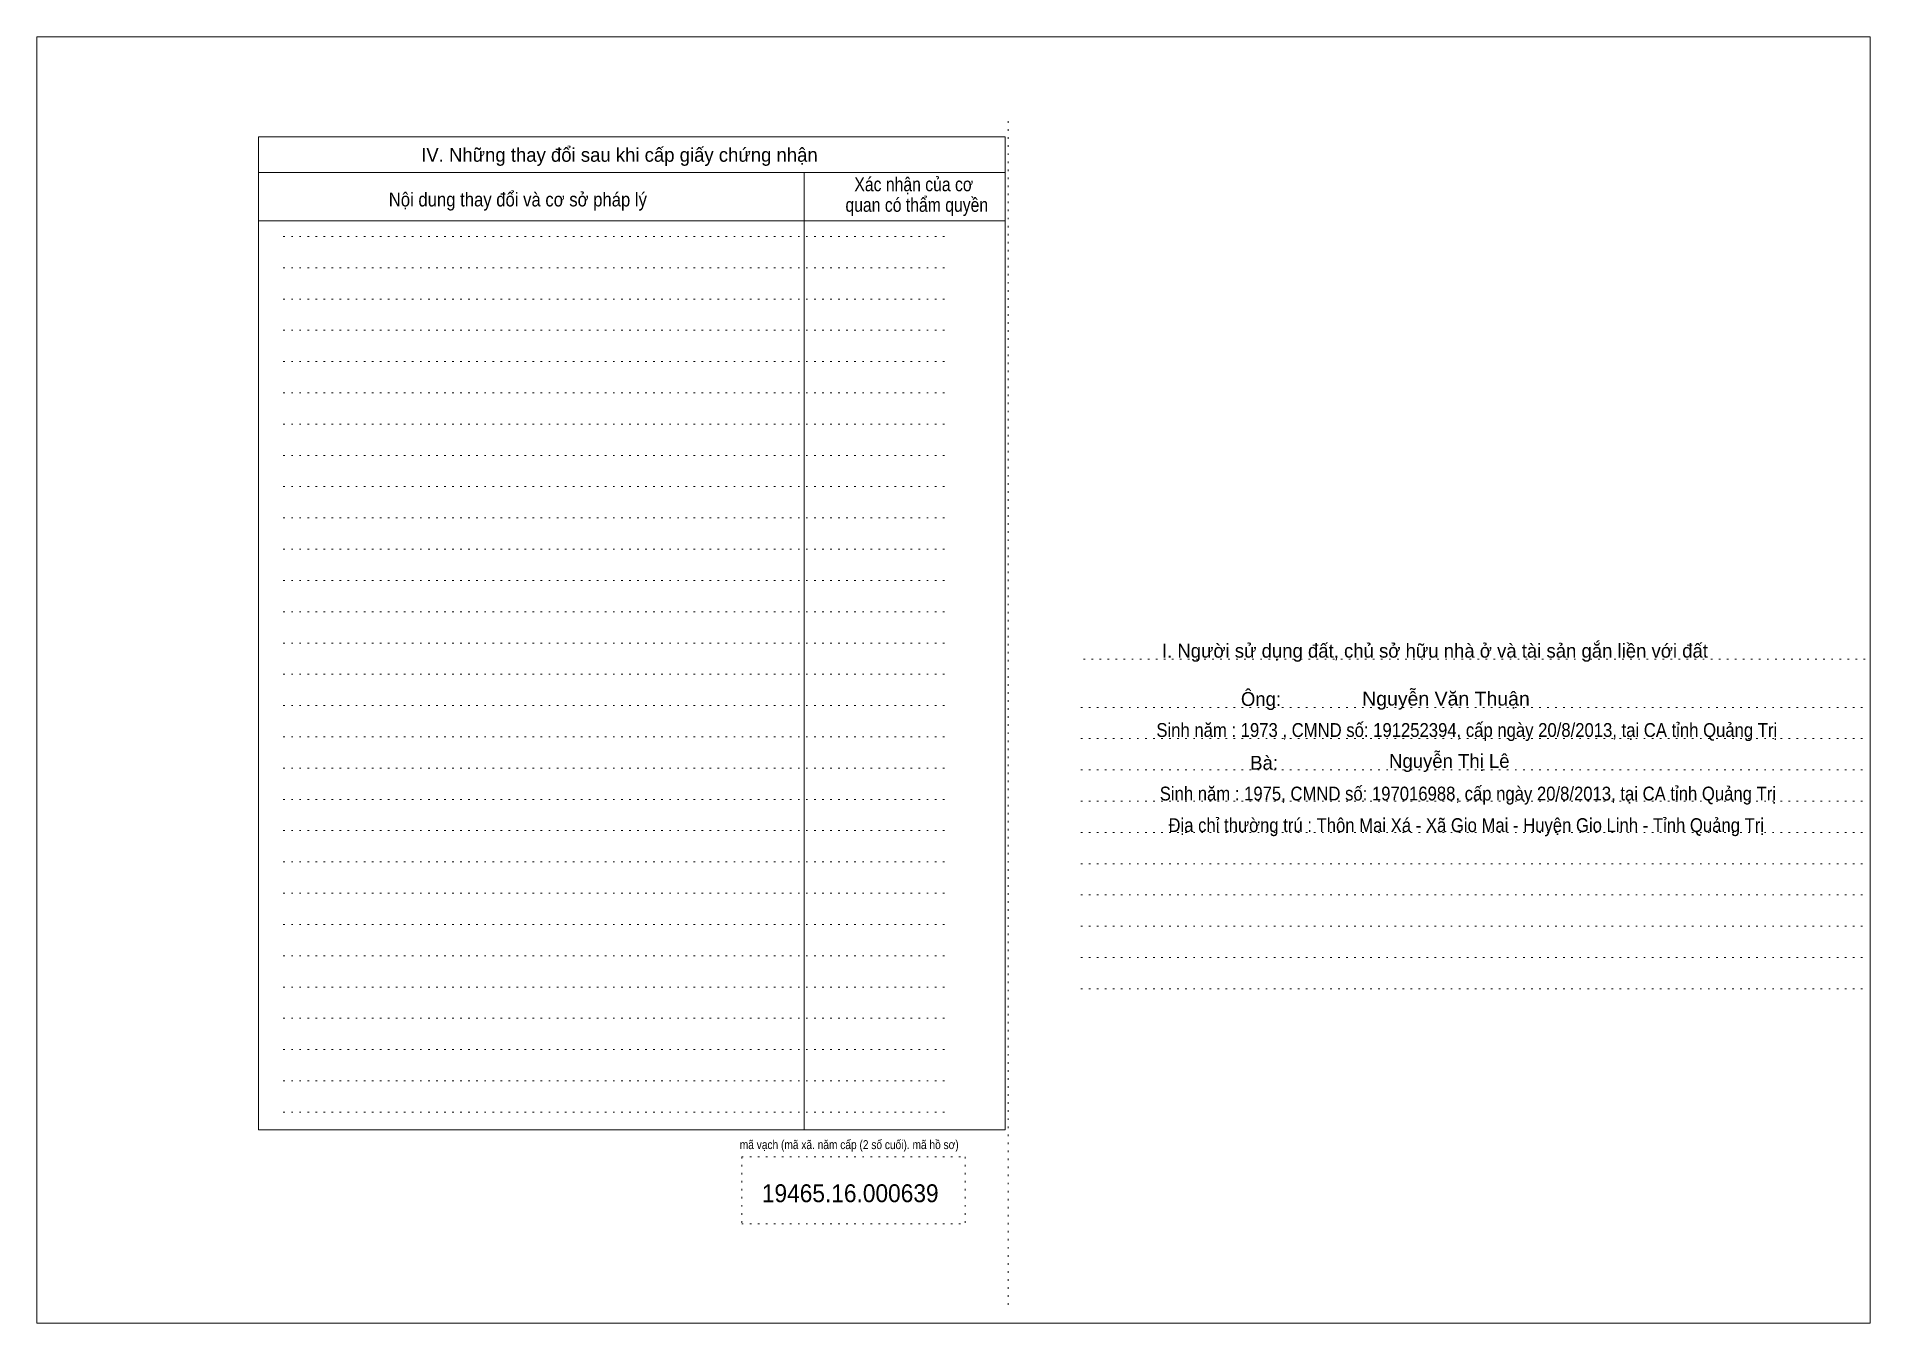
# Model space of a CAD drawing. Header units: metres. Extents: x 547371 to 549215, y 1838188 to 1839010.
# Drawn here: x 548140.4 to 548550.8, y 1838722.1 to 1839010.1 of the extents above; entities that cross this region are included whole.
import ezdxf
from ezdxf.enums import TextEntityAlignment as Align

# ---------------------------------------------------------------- set-up
doc = ezdxf.new("R2010")
doc.units = ezdxf.units.M
doc.header["$LTSCALE"] = 1.2
doc.linetypes.add('DOTTED', pattern=[1.5, 0.3, -1.2])
for name, color, linetype, lineweight in [('1', 7, 'DOTTED', 13), ('10', 7, 'Continuous', 13), ('18', 7, 'Continuous', 13), ('2', 7, 'Continuous', 13)]:
    doc.layers.add(name, color=color, linetype=linetype, lineweight=lineweight)
doc.layers.add('20', color=7, linetype='Continuous')
doc.layers.add('50', color=7, linetype='Continuous')

msp = doc.modelspace()

# ---------------------------------------------------------------- texts
at = {"layer": '1', "width": 0.85}
msp.add_text('mã vạch (mã xã. năm cấp (2 số cuối). mã hồ sơ)', height=2, dxfattribs=at).set_placement((548322.255, 1838761.09), align=Align.CENTER)
at = {"layer": '10'}
for s, p in [('IV. Những thay đổi sau khi cấp giấy chứng nhận', (548270.825, 1838982.09)), ('I. Người sử dụng đất, chủ sở hữu nhà ở và tài sản gắn liền với đất', (548453.34, 1838871.09))]:
    msp.add_text(s, height=3.1, dxfattribs=at).set_placement(p, align=Align.CENTER)
for s, width, p in [('Xác nhận của cơ', 0.85, (548336.7, 1838975.49)), ('Nội dung thay đổi và cơ sở pháp lý', 0.9, (548248.085, 1838972.09)), ('Địa chỉ thường trú : Thôn Mai Xá - Xã Gio Mai - Huyện Gio Linh - Tỉnh Quảng Trị', 0.9, (548460.355, 1838832.05))]:
    msp.add_text(s, height=3.1, dxfattribs=dict(at, width=width)).set_placement(p, align=Align.CENTER)
at = {"layer": '18'}
for s, width, p in [('Nguyễn Văn Thuận', 1.05, (548455.815, 1838860.37)), ('Sinh năm : 1973 , CMND số: 191252394, cấp ngày 20/8/2013, tại CA tỉnh Quảng Trị', 0.9, (548460.475, 1838853.34)), ('Sinh năm : 1975, CMND số: 197016988, cấp ngày 20/8/2013, tại CA tỉnh Quảng Trị', 0.9, (548460.72, 1838839.12))]:
    msp.add_text(s, height=3.1, dxfattribs=dict(at, width=width)).set_placement(p, align=Align.CENTER)
msp.add_text('Nguyễn Thị Lê', height=3.1, dxfattribs=at).set_placement((548456.56, 1838846.42), align=Align.CENTER)
at = {"layer": '2', "width": 0.85}
msp.add_text('quan có thẩm quyền', height=3.1, dxfattribs=at).set_placement((548337.375, 1838970.89), align=Align.CENTER)
at = {"layer": '20'}
for s, p in [('Ông: ', (548414.99, 1838860.29)), ('Bà:', (548415.11, 1838846.01))]:
    msp.add_text(s, height=3.1, dxfattribs=at).set_placement(p, align=Align.CENTER)
at = {"layer": '50', "width": 0.95}
msp.add_text('19465.16.000639', height=4, dxfattribs=at).set_placement((548322.475, 1838749.21), align=Align.CENTER)

# ---------------------------------------------------------------- linework, layer by layer
at = {"layer": '1'}
for p, q in [((548357.79, 1838991.17), (548357.79, 1838726.17)), ((548195.59, 1838965.37), (548344.67, 1838965.37)), ((548195.59, 1838958.37), (548344.67, 1838958.37)), ((548195.59, 1838951.37), (548344.67, 1838951.37)), ((548195.59, 1838944.37), (548344.67, 1838944.37)), ((548195.59, 1838937.37), (548344.67, 1838937.37)), ((548195.59, 1838930.37), (548344.67, 1838930.37)), ((548195.59, 1838923.37), (548344.67, 1838923.37)), ((548195.59, 1838916.37), (548344.67, 1838916.37)), ((548195.59, 1838909.37), (548344.67, 1838909.37)), ((548195.59, 1838902.37), (548344.67, 1838902.37)), ((548195.59, 1838895.37), (548344.67, 1838895.37)), ((548195.59, 1838888.37), (548344.67, 1838888.37)), ((548195.59, 1838881.37), (548344.67, 1838881.37)), ((548195.59, 1838874.37), (548344.67, 1838874.37)), ((548195.59, 1838867.37), (548344.67, 1838867.37)), ((548374.67, 1838870.77), (548550.79, 1838870.77)), ((548195.59, 1838860.37), (548344.67, 1838860.37)), ((548374.07, 1838859.97), (548550.19, 1838859.97)), ((548195.59, 1838853.37), (548344.67, 1838853.37)), ((548374.07, 1838852.97), (548550.19, 1838852.97)), ((548195.59, 1838846.37), (548344.67, 1838846.37)), ((548374.07, 1838845.97), (548550.19, 1838845.97)), ((548195.59, 1838839.37), (548344.67, 1838839.37)), ((548374.07, 1838838.97), (548550.19, 1838838.97)), ((548195.59, 1838832.37), (548344.67, 1838832.37)), ((548374.07, 1838831.97), (548550.19, 1838831.97)), ((548195.59, 1838825.37), (548344.67, 1838825.37)), ((548374.07, 1838824.97), (548550.19, 1838824.97)), ((548195.59, 1838818.37), (548344.67, 1838818.37)), ((548374.07, 1838817.97), (548550.19, 1838817.97)), ((548195.59, 1838811.37), (548344.67, 1838811.37)), ((548374.07, 1838810.97), (548550.19, 1838810.97)), ((548195.59, 1838804.37), (548344.67, 1838804.37)), ((548374.07, 1838803.97), (548550.19, 1838803.97)), ((548195.59, 1838797.37), (548344.67, 1838797.37)), ((548374.07, 1838796.97), (548550.19, 1838796.97)), ((548195.59, 1838790.37), (548344.67, 1838790.37)), ((548195.59, 1838783.37), (548344.67, 1838783.37)), ((548195.59, 1838776.37), (548344.67, 1838776.37)), ((548195.59, 1838769.37), (548344.67, 1838769.37)), ((548298.19, 1838759.37), (548348.19, 1838759.37)), ((548298.19, 1838759.37), (548298.19, 1838744.37)), ((548348.19, 1838759.37), (548348.19, 1838744.37)), ((548298.19, 1838744.37), (548348.19, 1838744.37))]:
    msp.add_line(p, q, dxfattribs=at)
at = {"layer": '1', "linetype": 'Continuous'}
msp.add_lwpolyline([(548140.39, 1838722.09), (548550.79, 1838722.09), (548550.79, 1839010.09), (548140.39, 1839010.09)], close=True, dxfattribs=at)
at = {"layer": '2'}
for p, q in [((548190.07, 1838987.69), (548357.19, 1838987.69)), ((548190.07, 1838987.69), (548190.07, 1838765.37)), ((548357.19, 1838987.69), (548357.19, 1838765.37)), ((548190.07, 1838979.69), (548357.19, 1838979.69)), ((548312.19, 1838979.69), (548312.19, 1838765.37)), ((548190.07, 1838968.89), (548357.19, 1838968.89)), ((548190.07, 1838765.37), (548357.19, 1838765.37))]:
    msp.add_line(p, q, dxfattribs=at)

msp.set_redraw_order([(e.dxf.handle, doc.entitydb.next_handle()) for e in msp.query("TEXT MTEXT ATTDEF DIMENSION ARC_DIMENSION")])  # texts and dimensions are drawn at this point

doc.saveas('drawing.dxf')
